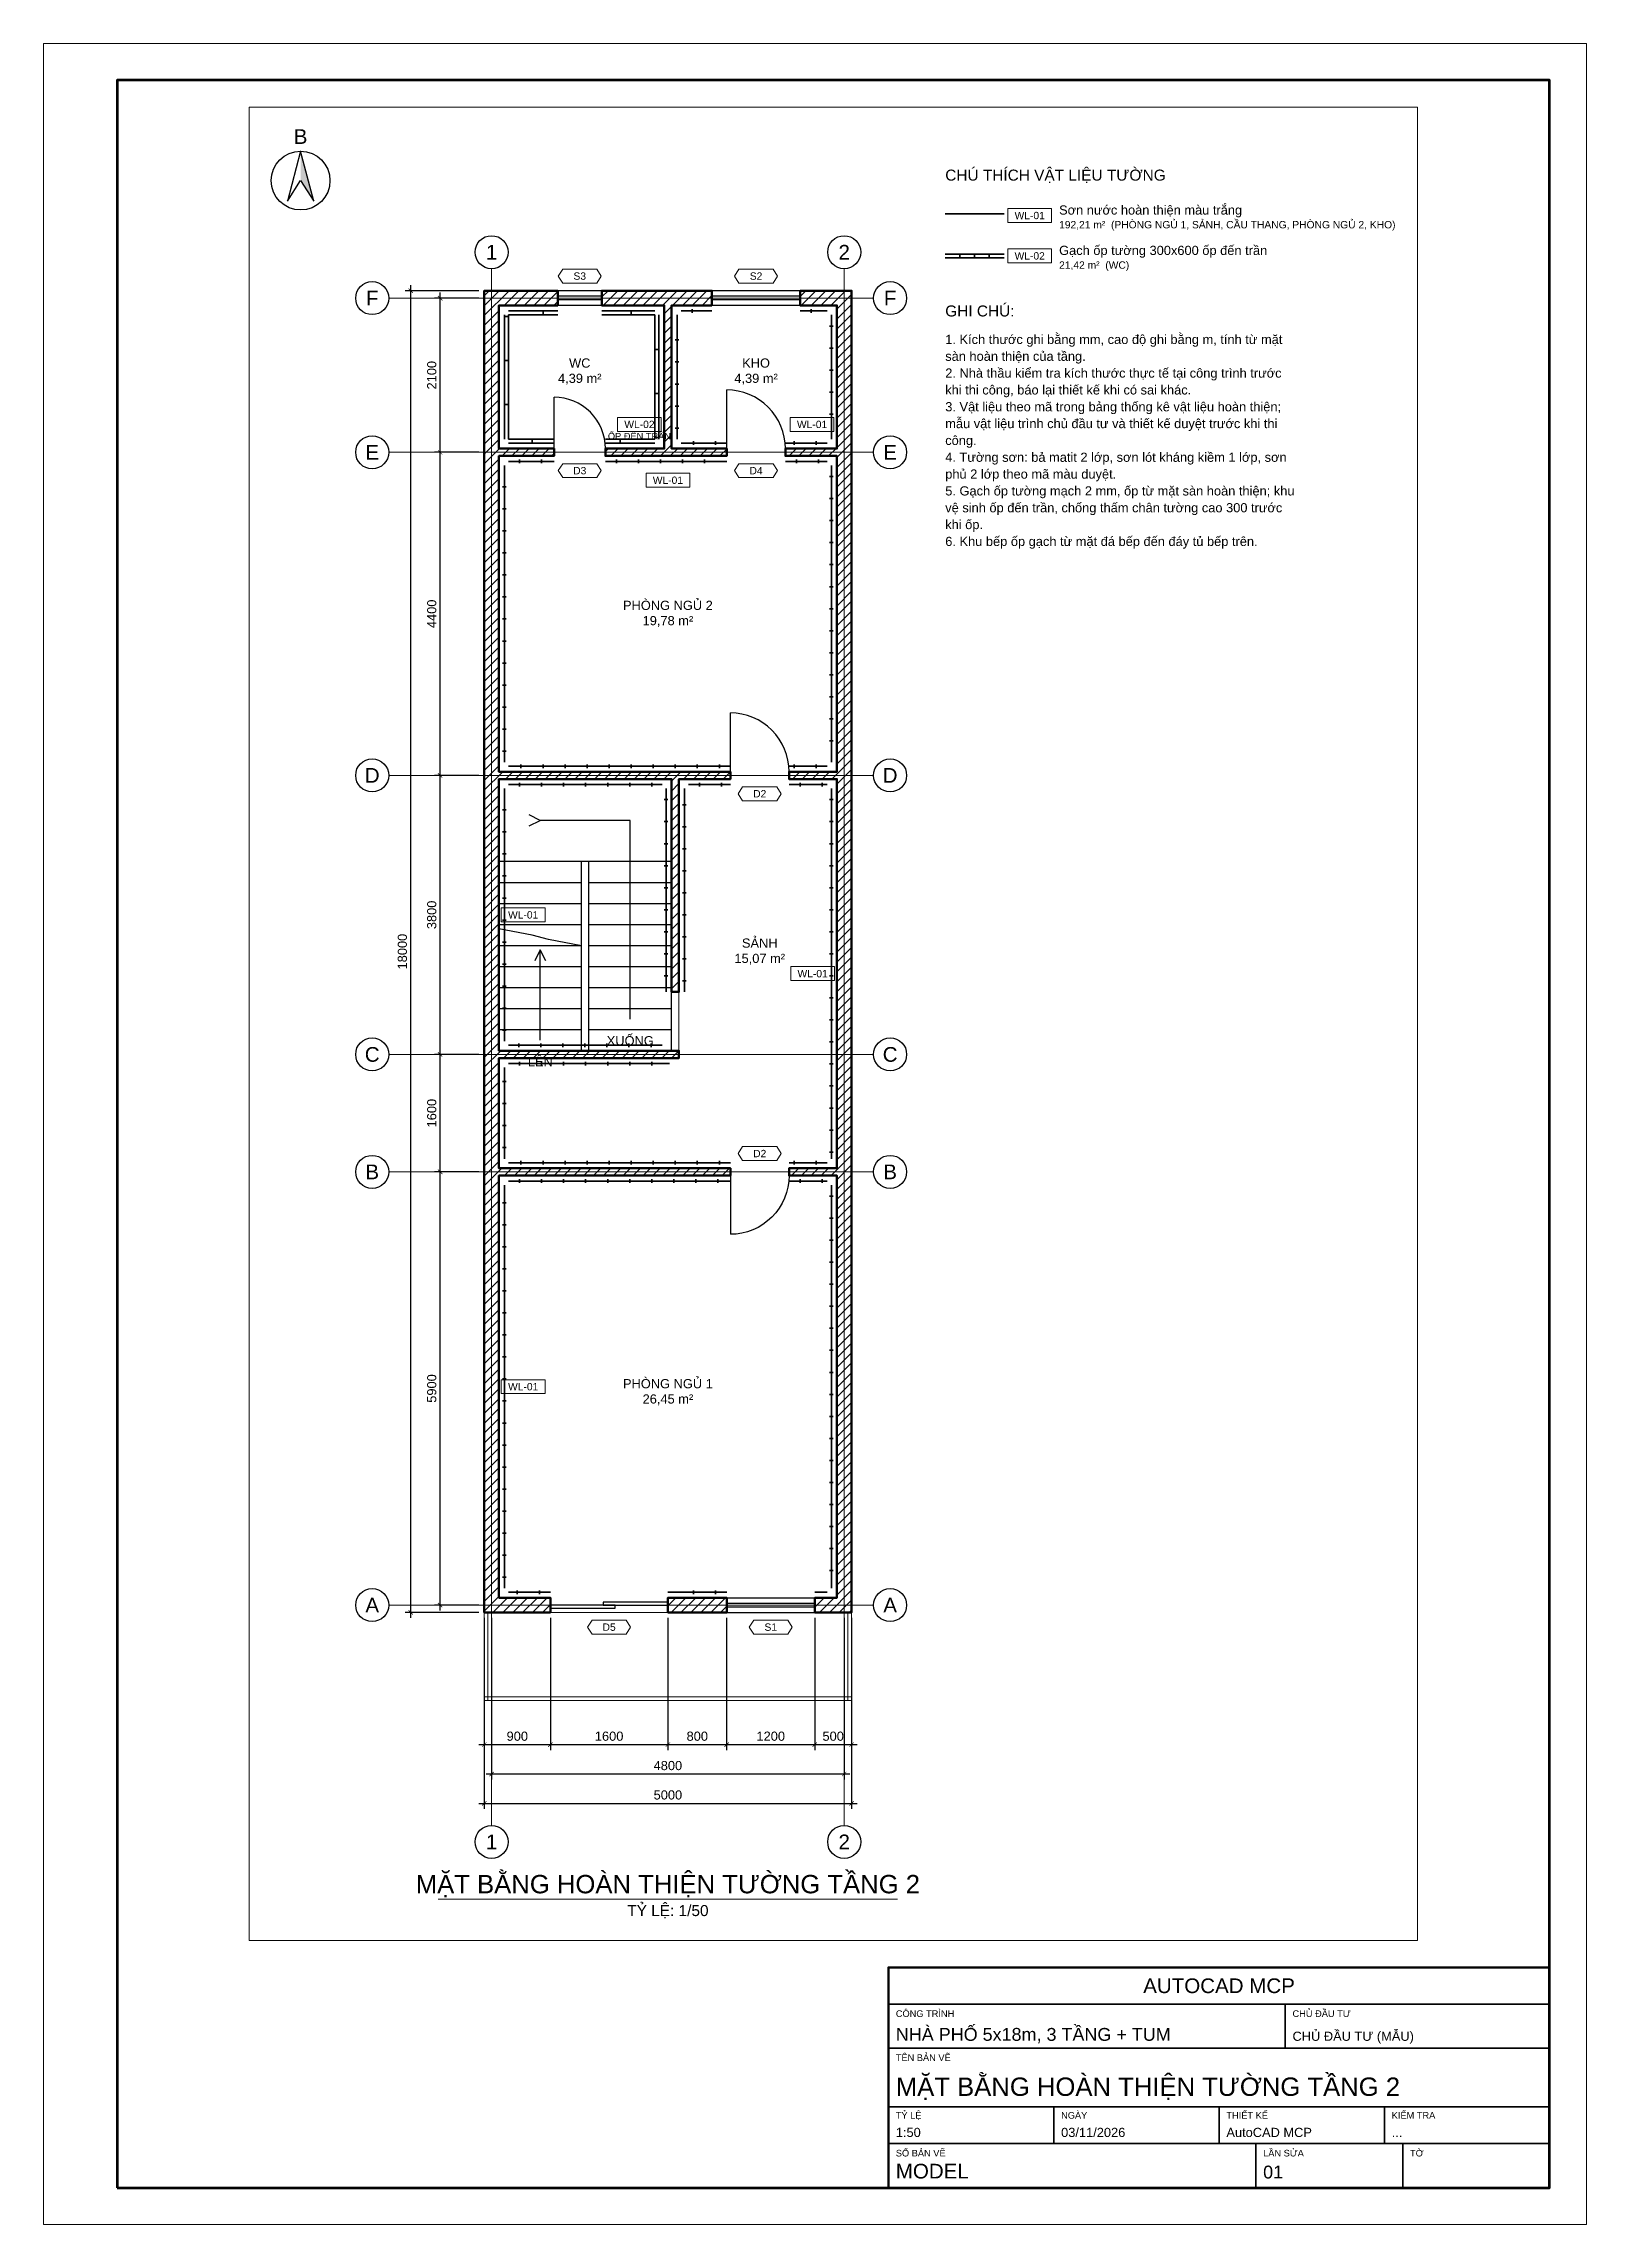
# Paper-space layout 'NT-03' of a CAD drawing. Header units: millimetres. Extents: x 0 to 420, y 0 to 594.
# The model-space entities are those that its viewports show. They can reach past a viewport. Long polylines and large blocks are cut down to what shows.
import ezdxf
from ezdxf.enums import TextEntityAlignment as Align

# ---------------------------------------------------------------- set-up
doc = ezdxf.new("R2010")
doc.units = ezdxf.units.MM
doc.header["$LTSCALE"] = 40
doc.linetypes.add('CENTER', pattern=[50.8, 31.75, -6.35, 6.35, -6.35])
doc.linetypes.add('HIDDEN', pattern=[9.525, 6.35, -3.175])
for name, color, linetype, lineweight in [('A-ANNO-DIMS', 1, 'Continuous', 18), ('A-ANNO-NOTE', 7, 'Continuous', 18), ('A-ANNO-ROOM', 7, 'Continuous', 25), ('A-ANNO-SYMB', 7, 'Continuous', 25), ('A-ANNO-TEXT', 7, 'Continuous', 18), ('A-ANNO-TTLB', 7, 'Continuous', 35), ('A-DOOR', 3, 'Continuous', 25), ('A-FLOR-LEVL', 8, 'Continuous', 18), ('A-FLOR-STRS', 6, 'Continuous', 25), ('A-GLAZ', 4, 'Continuous', 25), ('A-OPEN', 8, 'HIDDEN', 18), ('A-WALL', 7, 'Continuous', 50), ('A-WALL-FNSH', 30, 'Continuous', 35), ('A-WALL-PATT', 8, 'Continuous', 9), ('S-GRID', 1, 'CENTER', 18), ('S-GRID-IDEN', 7, 'Continuous', 25)]:
    doc.layers.add(name, color=color, linetype=linetype, lineweight=lineweight)
doc.layers.add('A-ANNO-VPRT', color=8, linetype='Continuous', lineweight=9, plot=False)
doc.styles.add('MCP-ARIAL', font='arial.ttf')
doc.dimstyles.new('MCP-1-50', dxfattribs={"dimscale": 50, "dimtxt": 2.5, "dimasz": 1.2, "dimexe": 1.5, "dimexo": 1.5, "dimgap": 1, "dimtad": 1, "dimdec": 0, "dimdsep": 46, "dimtxsty": 'MCP-ARIAL', "dimblk": 'ARCHTICK', "dimblk1": 'ARCHTICK', "dimblk2": 'ARCHTICK', "dimcen": 0.09, "dimdle": 1.5, "dimclrd": 256, "dimclre": 256, "dimclrt": 256, "dimadec": 0, "dimazin": 0, "dimtfac": 1, "dimtdec": 4, "dimtix": 1, "dimtmove": 2, "dimatfit": 3, "dimfxl": 1, "dimtolj": 1, "dimtzin": 0, "dimarcsym": 0})

psp = doc.layouts.new('NT-03')

msp = doc.modelspace()

# ---------------------------------------------------------------- texts
at = {"layer": 'A-ANNO-NOTE', "style": 'MCP-ARIAL'}
for s, height, p in [('Sơn nước hoàn thiện màu trắng', 125, (179723.28, 19100)), ('192,21 m²  (PHÒNG NGỦ 1, SẢNH, CẦU THANG, PHÒNG NGỦ 2, KHO)', 100, (179723.28, 18900)), ('Gạch ốp tường 300x600 ốp đến trần', 125, (179723.28, 18550)), ('21,42 m²  (WC)', 100, (179723.28, 18350))]:
    msp.add_text(s, height=height, dxfattribs=at).set_placement(p, align=Align.MIDDLE_LEFT)
msp.add_text('ỐP ĐẾN TRẦN', height=90, dxfattribs=at).set_placement((174010.78, 16020), align=Align.MIDDLE_CENTER)
at = {"layer": 'A-ANNO-ROOM', "char_height": 125, "attachment_point": 5, "style": 'MCP-ARIAL'}
for s, insert in [('WC\\P4,39 m²', (173198.284, 16900)), ('KHO\\P4,39 m²', (175598.284, 16900)), ('PHÒNG NGỦ 2\\P19,78 m²', (174398.284, 13600)), ('SẢNH\\P15,07 m²', (175648.284, 9000)), ('PHÒNG NGỦ 1\\P26,45 m²', (174398.284, 3000))]:
    msp.add_mtext(s, dxfattribs=dict(at, insert=insert))
at = {"layer": 'A-ANNO-TEXT', "style": 'MCP-ARIAL'}
for s, p in [('CHÚ THÍCH VẬT LIỆU TƯỜNG', (178173.28, 19500)), ('GHI CHÚ:', (178173.28, 17650))]:
    msp.add_text(s, height=150, dxfattribs=at).set_placement(p)
for s, p in [('XUỐNG', (173885.784, 7786.111111)), ('LÊN', (172660.784, 7500))]:
    msp.add_text(s, height=125, dxfattribs=at).set_placement(p, align=Align.MIDDLE_CENTER)
for s, height, p in [('MẶT BẰNG HOÀN THIỆN TƯỜNG TẦNG 2', 250, (174398.28, -3825)), ('TỶ LỆ: 1/50', 150, (174398.28, -4135))]:
    msp.add_text(s, height=height, dxfattribs=at).set_placement(p, align=Align.CENTER)
at = {"layer": 'A-ANNO-TEXT', "insert": (178173.28, 17400), "char_height": 125, "width": 4750, "attachment_point": 1, "line_spacing_factor": 1.1, "style": 'MCP-ARIAL'}
msp.add_mtext('1. Kích thước ghi bằng mm, cao độ ghi bằng m, tính từ mặt sàn hoàn thiện của tầng.\\P2. Nhà thầu kiểm tra kích thước thực tế tại công trình trước khi thi công, báo lại thiết kế khi có sai khác.\\P3. Vật liệu theo mã trong bảng thống kê vật liệu hoàn thiện; mẫu vật liệu trình chủ đầu tư và thiết kế duyệt trước khi thi công.\\P4. Tường sơn: bả matit 2 lớp, sơn lót kháng kiềm 1 lớp, sơn phủ 2 lớp theo mã màu duyệt.\\P5. Gạch ốp tường mạch 2 mm, ốp từ mặt sàn hoàn thiện; khu vệ sinh ốp đến trần, chống thấm chân tường cao 300 trước khi ốp.\\P6. Khu bếp ốp gạch từ mặt đá bếp đến đáy tủ bếp trên.', dxfattribs=at)

# ---------------------------------------------------------------- blocks, each defined once
blk = doc.blocks.new('MCP_KHUNG_TEN_A2_DUNG')
for p, q in [((230, 60), (410, 60)), ((338, 48), (338, 60)), ((230, 48), (410, 48)), ((230, 32), (410, 32)), ((275, 22), (275, 32)), ((320, 22), (320, 32)), ((365, 22), (365, 32)), ((230, 22), (410, 22)), ((330, 10), (330, 22)), ((370, 10), (370, 22))]:
    blk.add_line(p, q)
at = {"lineweight": 9}
blk.add_lwpolyline([(0, 0), (420, 0), (420, 594), (0, 594)], close=True, dxfattribs=at)
at = {"lineweight": 70}
blk.add_lwpolyline([(20, 10), (410, 10), (410, 584), (20, 584)], close=True, dxfattribs=at)
at = {"lineweight": 50}
blk.add_lwpolyline([(230, 10), (410, 10), (410, 70), (230, 70)], close=True, dxfattribs=at)
at = {"style": 'MCP-ARIAL'}
for s, p in [('CÔNG TRÌNH', (232, 56.5)), ('CHỦ ĐẦU TƯ', (340, 56.5)), ('TÊN BẢN VẼ', (232, 44.5)), ('TỶ LỆ', (232, 28.8)), ('NGÀY', (277, 28.8)), ('THIẾT KẾ', (322, 28.8)), ('KIỂM TRA', (367, 28.8)), ('SỐ BẢN VẼ', (232, 18.5)), ('LẦN SỬA', (332, 18.5)), ('TỜ', (372, 18.5))]:
    blk.add_text(s, height=1.8, dxfattribs=at).set_placement(p)
blk.add_attdef('CONG_TY', text='', height=4, dxfattribs=at).set_placement((320, 63), align=Align.CENTER)
for tag, p, height in [('CONG_TRINH', (232, 50), 3.5), ('CHU_DAU_TU', (340, 50), 2.5), ('TEN_BAN_VE', (232, 35), 5), ('TY_LE', (232, 23.8), 2.5), ('NGAY', (277, 23.8), 2.5), ('THIET_KE', (322, 23.8), 2.5), ('KIEM_TRA', (367, 23.8), 2.5), ('SO_BAN_VE', (232, 12.5), 4), ('LAN_SUA', (332, 12.5), 3.5), ('TO', (372, 12.5), 3.5)]:
    blk.add_attdef(tag, p, '', height=height, dxfattribs=at)
blk = doc.blocks.new('MCP_CUA_LUA_1600_200')
for points in [[(0, 60), (880, 60), (880, 100), (0, 100)], [(720, 100), (1600, 100), (1600, 140), (720, 140)]]:
    blk.add_lwpolyline(points, close=True)
at = {"style": 'MCP-ARIAL', "flags": 1}
for tag, p in [('MA', (800, -100)), ('LOAI', (800, -220)), ('RONG', (800, -340))]:
    blk.add_attdef(tag, p, '', height=80, dxfattribs=at)
blk = doc.blocks.new('MCP_THE_LG_3')
blk.add_lwpolyline([(-5.85, 0), (-4.65, 1.9), (4.65, 1.9), (5.85, 0), (4.65, -1.9), (-4.65, -1.9)], close=True)
at = {"style": 'MCP-ARIAL'}
blk.add_attdef('MA', text='', height=2, dxfattribs=at).set_placement((0, 0), align=Align.MIDDLE_CENTER)
blk = doc.blocks.new('MCP_CUA_SO_1200_200')
for p, q in [((0, 200), (1200, 200)), ((0, 125), (1200, 125)), ((0, 75), (1200, 75)), ((0, 0), (1200, 0))]:
    blk.add_line(p, q)
at = {"style": 'MCP-ARIAL', "flags": 1}
for tag, p in [('MA', (600, -100)), ('LOAI', (600, -220)), ('RONG', (600, -340))]:
    blk.add_attdef(tag, p, '', height=80, dxfattribs=at)
blk = doc.blocks.new('MCP_CUA_DI_800')
blk.add_line((0, 0), (0, 800))
blk.add_arc((0, 0), 800, 359.9964, 90.0036)
at = {"style": 'MCP-ARIAL', "flags": 1}
for tag, p in [('MA', (400, -100)), ('LOAI', (400, -220)), ('RONG', (400, -340))]:
    blk.add_attdef(tag, p, '', height=80, dxfattribs=at)
blk = doc.blocks.new('MCP_CUA_DI_700')
blk.add_line((0, 0), (0, 700))
blk.add_arc((0, 0), 700, 359.9929, 90.0071)
at = {"style": 'MCP-ARIAL', "flags": 1}
for tag, p in [('MA', (350, -100)), ('LOAI', (350, -220)), ('RONG', (350, -340))]:
    blk.add_attdef(tag, p, '', height=80, dxfattribs=at)
blk = doc.blocks.new('MCP_CUA_SO_600_200')
for p, q in [((0, 200), (600, 200)), ((0, 125), (600, 125)), ((0, 75), (600, 75)), ((0, 0), (600, 0))]:
    blk.add_line(p, q)
at = {"style": 'MCP-ARIAL', "flags": 1}
for tag, p in [('MA', (300, -100)), ('LOAI', (300, -220)), ('RONG', (300, -340))]:
    blk.add_attdef(tag, p, '', height=80, dxfattribs=at)
blk = doc.blocks.new('_ArchTick')
at = {"color": 0, "linetype": 'ByBlock', "const_width": 0.15}
blk.add_lwpolyline([(-0.5, -0.5), (0.5, 0.5)], dxfattribs=at)
blk = doc.blocks.new('*D154')
at = {"layer": 'A-ANNO-DIMS', "lineweight": -2, "transparency": 16777216}
for p, q in [((171898, -75), (171898, -1875)), ((172798, -75), (172798, -1875)), ((171823, -1800), (172873, -1800))]:
    blk.add_line(p, q, dxfattribs=at)
at = {"layer": 'Defpoints', "color": 0, "transparency": 16777216}
for p in [(171898, 0), (172798, 0), (172798, -1800)]:
    blk.add_point(p, dxfattribs=at)
at = {"layer": 'A-ANNO-DIMS', "lineweight": -2, "transparency": 16777216, "xscale": 60, "yscale": 60, "zscale": 60, "rotation": 180}
blk.add_blockref('_ArchTick', (171898, -1800), dxfattribs=at)
at = {"layer": 'A-ANNO-DIMS', "lineweight": -2, "transparency": 16777216, "xscale": 60, "yscale": 60, "zscale": 60}
blk.add_blockref('_ArchTick', (172798, -1800), dxfattribs=at)
at = {"layer": 'A-ANNO-DIMS', "transparency": 16777216, "insert": (172348, -1686), "char_height": 125, "attachment_point": 5, "style": 'MCP-ARIAL'}
blk.add_mtext('\\A1;900', dxfattribs=at)
blk = doc.blocks.new('*D155')
at = {"layer": 'A-ANNO-DIMS', "lineweight": -2, "transparency": 16777216}
for p, q in [((172798, -75), (172798, -1875)), ((174398, -75), (174398, -1875)), ((172723, -1800), (174473, -1800))]:
    blk.add_line(p, q, dxfattribs=at)
at = {"layer": 'Defpoints', "color": 0, "transparency": 16777216}
for p in [(172798, 0), (174398, 0), (174398, -1800)]:
    blk.add_point(p, dxfattribs=at)
at = {"layer": 'A-ANNO-DIMS', "lineweight": -2, "transparency": 16777216, "xscale": 60, "yscale": 60, "zscale": 60, "rotation": 180}
blk.add_blockref('_ArchTick', (172798, -1800), dxfattribs=at)
at = {"layer": 'A-ANNO-DIMS', "lineweight": -2, "transparency": 16777216, "xscale": 60, "yscale": 60, "zscale": 60}
blk.add_blockref('_ArchTick', (174398, -1800), dxfattribs=at)
at = {"layer": 'A-ANNO-DIMS', "transparency": 16777216, "insert": (173598, -1686), "char_height": 125, "attachment_point": 5, "style": 'MCP-ARIAL'}
blk.add_mtext('\\A1;1600', dxfattribs=at)
blk = doc.blocks.new('*D156')
at = {"layer": 'A-ANNO-DIMS', "lineweight": -2, "transparency": 16777216}
for p, q in [((174398, -75), (174398, -1875)), ((175198, -75), (175198, -1875)), ((174323, -1800), (175273, -1800))]:
    blk.add_line(p, q, dxfattribs=at)
at = {"layer": 'Defpoints', "color": 0, "transparency": 16777216}
for p in [(174398, 0), (175198, 0), (175198, -1800)]:
    blk.add_point(p, dxfattribs=at)
at = {"layer": 'A-ANNO-DIMS', "lineweight": -2, "transparency": 16777216, "xscale": 60, "yscale": 60, "zscale": 60, "rotation": 180}
blk.add_blockref('_ArchTick', (174398, -1800), dxfattribs=at)
at = {"layer": 'A-ANNO-DIMS', "lineweight": -2, "transparency": 16777216, "xscale": 60, "yscale": 60, "zscale": 60}
blk.add_blockref('_ArchTick', (175198, -1800), dxfattribs=at)
at = {"layer": 'A-ANNO-DIMS', "transparency": 16777216, "insert": (174798, -1686), "char_height": 125, "attachment_point": 5, "style": 'MCP-ARIAL'}
blk.add_mtext('\\A1;800', dxfattribs=at)
blk = doc.blocks.new('*D157')
at = {"layer": 'A-ANNO-DIMS', "lineweight": -2, "transparency": 16777216}
for p, q in [((175198, -75), (175198, -1875)), ((176398, -75), (176398, -1875)), ((175123, -1800), (176473, -1800))]:
    blk.add_line(p, q, dxfattribs=at)
at = {"layer": 'Defpoints', "color": 0, "transparency": 16777216}
for p in [(175198, 0), (176398, 0), (176398, -1800)]:
    blk.add_point(p, dxfattribs=at)
at = {"layer": 'A-ANNO-DIMS', "lineweight": -2, "transparency": 16777216, "xscale": 60, "yscale": 60, "zscale": 60, "rotation": 180}
blk.add_blockref('_ArchTick', (175198, -1800), dxfattribs=at)
at = {"layer": 'A-ANNO-DIMS', "lineweight": -2, "transparency": 16777216, "xscale": 60, "yscale": 60, "zscale": 60}
blk.add_blockref('_ArchTick', (176398, -1800), dxfattribs=at)
at = {"layer": 'A-ANNO-DIMS', "transparency": 16777216, "insert": (175798, -1686), "char_height": 125, "attachment_point": 5, "style": 'MCP-ARIAL'}
blk.add_mtext('\\A1;1200', dxfattribs=at)
blk = doc.blocks.new('*D158')
at = {"layer": 'A-ANNO-DIMS', "lineweight": -2, "transparency": 16777216}
for p, q in [((176398, -75), (176398, -1875)), ((176898, -75), (176898, -1875)), ((176323, -1800), (176973, -1800))]:
    blk.add_line(p, q, dxfattribs=at)
at = {"layer": 'Defpoints', "color": 0, "transparency": 16777216}
for p in [(176398, 0), (176898, 0), (176898, -1800)]:
    blk.add_point(p, dxfattribs=at)
at = {"layer": 'A-ANNO-DIMS', "lineweight": -2, "transparency": 16777216, "xscale": 60, "yscale": 60, "zscale": 60, "rotation": 180}
blk.add_blockref('_ArchTick', (176398, -1800), dxfattribs=at)
at = {"layer": 'A-ANNO-DIMS', "lineweight": -2, "transparency": 16777216, "xscale": 60, "yscale": 60, "zscale": 60}
blk.add_blockref('_ArchTick', (176898, -1800), dxfattribs=at)
at = {"layer": 'A-ANNO-DIMS', "transparency": 16777216, "insert": (176648, -1686), "char_height": 125, "attachment_point": 5, "style": 'MCP-ARIAL'}
blk.add_mtext('\\A1;500', dxfattribs=at)
blk = doc.blocks.new('*D159')
at = {"layer": 'A-ANNO-DIMS', "lineweight": -2, "transparency": 16777216}
for p, q in [((171998, -75), (171998, -2275)), ((176798, -75), (176798, -2275)), ((171923, -2200), (176873, -2200))]:
    blk.add_line(p, q, dxfattribs=at)
at = {"layer": 'Defpoints', "color": 0, "transparency": 16777216}
for p in [(171998, 0), (176798, 0), (176798, -2200)]:
    blk.add_point(p, dxfattribs=at)
at = {"layer": 'A-ANNO-DIMS', "lineweight": -2, "transparency": 16777216, "xscale": 60, "yscale": 60, "zscale": 60, "rotation": 180}
blk.add_blockref('_ArchTick', (171998, -2200), dxfattribs=at)
at = {"layer": 'A-ANNO-DIMS', "lineweight": -2, "transparency": 16777216, "xscale": 60, "yscale": 60, "zscale": 60}
blk.add_blockref('_ArchTick', (176798, -2200), dxfattribs=at)
at = {"layer": 'A-ANNO-DIMS', "transparency": 16777216, "insert": (174398, -2086), "char_height": 125, "attachment_point": 5, "style": 'MCP-ARIAL'}
blk.add_mtext('\\A1;4800', dxfattribs=at)
blk = doc.blocks.new('*D160')
at = {"layer": 'A-ANNO-DIMS', "lineweight": -2, "transparency": 16777216}
for p, q in [((171898, -75), (171898, -2675)), ((176898, -75), (176898, -2675)), ((171823, -2600), (176973, -2600))]:
    blk.add_line(p, q, dxfattribs=at)
at = {"layer": 'Defpoints', "color": 0, "transparency": 16777216}
for p in [(171898, 0), (176898, 0), (176898, -2600)]:
    blk.add_point(p, dxfattribs=at)
at = {"layer": 'A-ANNO-DIMS', "lineweight": -2, "transparency": 16777216, "xscale": 60, "yscale": 60, "zscale": 60, "rotation": 180}
blk.add_blockref('_ArchTick', (171898, -2600), dxfattribs=at)
at = {"layer": 'A-ANNO-DIMS', "lineweight": -2, "transparency": 16777216, "xscale": 60, "yscale": 60, "zscale": 60}
blk.add_blockref('_ArchTick', (176898, -2600), dxfattribs=at)
at = {"layer": 'A-ANNO-DIMS', "transparency": 16777216, "insert": (174398, -2486), "char_height": 125, "attachment_point": 5, "style": 'MCP-ARIAL'}
blk.add_mtext('\\A1;5000', dxfattribs=at)
blk = doc.blocks.new('*D161')
at = {"layer": 'A-ANNO-DIMS', "lineweight": -2, "transparency": 16777216}
for p, q in [((171823, 6000), (171223, 6000)), ((171298, 25), (171298, 6075)), ((171823, 100), (171223, 100))]:
    blk.add_line(p, q, dxfattribs=at)
at = {"layer": 'Defpoints', "color": 0, "transparency": 16777216}
for p in [(171298, 6000), (171898, 6000), (171898, 100)]:
    blk.add_point(p, dxfattribs=at)
at = {"layer": 'A-ANNO-DIMS', "lineweight": -2, "transparency": 16777216, "xscale": 60, "yscale": 60, "zscale": 60}
for p, rotation in [((171298, 6000), 90), ((171298, 100), 270)]:
    blk.add_blockref('_ArchTick', p, dxfattribs=dict(at, rotation=rotation))
at = {"layer": 'A-ANNO-DIMS', "transparency": 16777216, "insert": (171184, 3050), "char_height": 125, "attachment_point": 5, "rotation": 90, "style": 'MCP-ARIAL'}
blk.add_mtext('\\A1;5900', dxfattribs=at)
blk = doc.blocks.new('*D162')
at = {"layer": 'A-ANNO-DIMS', "lineweight": -2, "transparency": 16777216}
for p, q in [((171823, 7600), (171223, 7600)), ((171298, 5925), (171298, 7675)), ((171823, 6000), (171223, 6000))]:
    blk.add_line(p, q, dxfattribs=at)
at = {"layer": 'Defpoints', "color": 0, "transparency": 16777216}
for p in [(171298, 7600), (171898, 7600), (171898, 6000)]:
    blk.add_point(p, dxfattribs=at)
at = {"layer": 'A-ANNO-DIMS', "lineweight": -2, "transparency": 16777216, "xscale": 60, "yscale": 60, "zscale": 60}
for p, rotation in [((171298, 7600), 90), ((171298, 6000), 270)]:
    blk.add_blockref('_ArchTick', p, dxfattribs=dict(at, rotation=rotation))
at = {"layer": 'A-ANNO-DIMS', "transparency": 16777216, "insert": (171184, 6800), "char_height": 125, "attachment_point": 5, "rotation": 90, "style": 'MCP-ARIAL'}
blk.add_mtext('\\A1;1600', dxfattribs=at)
blk = doc.blocks.new('*D163')
at = {"layer": 'A-ANNO-DIMS', "lineweight": -2, "transparency": 16777216}
for p, q in [((171823, 11400), (171223, 11400)), ((171298, 7525), (171298, 11475)), ((171823, 7600), (171223, 7600))]:
    blk.add_line(p, q, dxfattribs=at)
at = {"layer": 'Defpoints', "color": 0, "transparency": 16777216}
for p in [(171298, 11400), (171898, 11400), (171898, 7600)]:
    blk.add_point(p, dxfattribs=at)
at = {"layer": 'A-ANNO-DIMS', "lineweight": -2, "transparency": 16777216, "xscale": 60, "yscale": 60, "zscale": 60}
for p, rotation in [((171298, 11400), 90), ((171298, 7600), 270)]:
    blk.add_blockref('_ArchTick', p, dxfattribs=dict(at, rotation=rotation))
at = {"layer": 'A-ANNO-DIMS', "transparency": 16777216, "insert": (171184, 9500), "char_height": 125, "attachment_point": 5, "rotation": 90, "style": 'MCP-ARIAL'}
blk.add_mtext('\\A1;3800', dxfattribs=at)
blk = doc.blocks.new('*D164')
at = {"layer": 'A-ANNO-DIMS', "lineweight": -2, "transparency": 16777216}
for p, q in [((171823, 15800), (171223, 15800)), ((171298, 11325), (171298, 15875)), ((171823, 11400), (171223, 11400))]:
    blk.add_line(p, q, dxfattribs=at)
at = {"layer": 'Defpoints', "color": 0, "transparency": 16777216}
for p in [(171298, 15800), (171898, 15800), (171898, 11400)]:
    blk.add_point(p, dxfattribs=at)
at = {"layer": 'A-ANNO-DIMS', "lineweight": -2, "transparency": 16777216, "xscale": 60, "yscale": 60, "zscale": 60}
for p, rotation in [((171298, 15800), 90), ((171298, 11400), 270)]:
    blk.add_blockref('_ArchTick', p, dxfattribs=dict(at, rotation=rotation))
at = {"layer": 'A-ANNO-DIMS', "transparency": 16777216, "insert": (171184, 13600), "char_height": 125, "attachment_point": 5, "rotation": 90, "style": 'MCP-ARIAL'}
blk.add_mtext('\\A1;4400', dxfattribs=at)
blk = doc.blocks.new('*D165')
at = {"layer": 'A-ANNO-DIMS', "lineweight": -2, "transparency": 16777216}
for p, q in [((171823, 17900), (171223, 17900)), ((171298, 15725), (171298, 17975)), ((171823, 15800), (171223, 15800))]:
    blk.add_line(p, q, dxfattribs=at)
at = {"layer": 'Defpoints', "color": 0, "transparency": 16777216}
for p in [(171298, 17900), (171898, 17900), (171898, 15800)]:
    blk.add_point(p, dxfattribs=at)
at = {"layer": 'A-ANNO-DIMS', "lineweight": -2, "transparency": 16777216, "xscale": 60, "yscale": 60, "zscale": 60}
for p, rotation in [((171298, 17900), 90), ((171298, 15800), 270)]:
    blk.add_blockref('_ArchTick', p, dxfattribs=dict(at, rotation=rotation))
at = {"layer": 'A-ANNO-DIMS', "transparency": 16777216, "insert": (171184, 16850), "char_height": 125, "attachment_point": 5, "rotation": 90, "style": 'MCP-ARIAL'}
blk.add_mtext('\\A1;2100', dxfattribs=at)
blk = doc.blocks.new('*D166')
at = {"layer": 'A-ANNO-DIMS', "lineweight": -2, "transparency": 16777216}
for p, q in [((171823, 18000), (170823, 18000)), ((170898, -75), (170898, 18075)), ((171823, 0), (170823, 0))]:
    blk.add_line(p, q, dxfattribs=at)
at = {"layer": 'Defpoints', "color": 0, "transparency": 16777216}
for p in [(170898, 18000), (171898, 18000), (171898, 0)]:
    blk.add_point(p, dxfattribs=at)
at = {"layer": 'A-ANNO-DIMS', "lineweight": -2, "transparency": 16777216, "xscale": 60, "yscale": 60, "zscale": 60}
for p, rotation in [((170898, 18000), 90), ((170898, 0), 270)]:
    blk.add_blockref('_ArchTick', p, dxfattribs=dict(at, rotation=rotation))
at = {"layer": 'A-ANNO-DIMS', "transparency": 16777216, "insert": (170784, 9000), "char_height": 125, "attachment_point": 5, "rotation": 90, "style": 'MCP-ARIAL'}
blk.add_mtext('\\A1;18000', dxfattribs=at)
blk = doc.blocks.new('MCP_TRUC')
blk.add_circle((0, 0), 4.5)
at = {"style": 'MCP-ARIAL'}
blk.add_attdef('SO', text='', height=4, dxfattribs=at).set_placement((0, 0), align=Align.MIDDLE_CENTER)
blk = doc.blocks.new('MCP_HUONG_BAC')
blk.add_hatch(color=256).paths.add_polyline_path([(0, 8), (0, 0), (3.6, -5.6)], flags=16)
blk.add_lwpolyline([(0, 8), (-3.6, -5.6), (0, 0), (3.6, -5.6)], close=True)
blk.add_circle((0, 0), 8)
at = {"style": 'MCP-ARIAL'}
blk.add_attdef('KY_HIEU', text='', height=4, dxfattribs=at).set_placement((0, 12), align=Align.MIDDLE_CENTER)
blk = doc.blocks.new('MCP_THE_5')
blk.add_lwpolyline([(-5.95, -1.9), (5.95, -1.9), (5.95, 1.9), (-5.95, 1.9)], close=True)
at = {"style": 'MCP-ARIAL'}
blk.add_attdef('MA', text='', height=2, dxfattribs=at).set_placement((0, 0), align=Align.MIDDLE_CENTER)

# ---------------------------------------------------------------- dimensions: what is measured, and where the dimension line sits
at = {"layer": 'A-ANNO-DIMS'}
for base, p1, p2, picture, middle in [((170898.284, 18000), (171898.284, 0), (171898.284, 18000), '*D166', (170784.462377, 9000)), ((171298.284, 17900), (171898.284, 15800), (171898.284, 17900), '*D165', (171184.462377, 16850)), ((171298.284, 15800), (171898.284, 11400), (171898.284, 15800), '*D164', (171184.462377, 13600)), ((171298.284, 11400), (171898.284, 7600), (171898.284, 11400), '*D163', (171184.419744, 9500)), ((171298.284, 7600), (171898.284, 6000), (171898.284, 7600), '*D162', (171184.462377, 6800)), ((171298.284, 6000), (171898.284, 100), (171898.284, 6000), '*D161', (171184.462377, 3050))]:
    dim = msp.add_linear_dim(base=base, p1=p1, p2=p2, angle=90, dimstyle='MCP-1-50', dxfattribs=at)
    dim.commit()
    dim.dimension.update_dxf_attribs({"geometry": picture, "text_midpoint": middle})
for base, p1, p2, picture, middle in [((172798.284, -1800), (171898.284, 0), (172798.284, 0), '*D154', (172348.284, -1686.178377)), ((176898.284, -2600), (171898.284, 0), (176898.284, 0), '*D160', (174398.284, -2486.178377)), ((176798.284, -2200), (171998.284, 0), (176798.284, 0), '*D159', (174398.284, -2086.178377)), ((174398.284, -1800), (172798.284, 0), (174398.284, 0), '*D155', (173598.284, -1686.178377)), ((175198.284, -1800), (174398.284, 0), (175198.284, 0), '*D156', (174798.284, -1686.178377)), ((176398.284, -1800), (175198.284, 0), (176398.284, 0), '*D157', (175798.284, -1686.178377)), ((176898.284, -1800), (176398.284, 0), (176898.284, 0), '*D158', (176648.284, -1686.178377))]:
    dim = msp.add_linear_dim(base=base, p1=p1, p2=p2, dimstyle='MCP-1-50', dxfattribs=at)
    dim.commit()
    dim.dimension.update_dxf_attribs({"geometry": picture, "text_midpoint": middle})

# ---------------------------------------------------------------- hatches: boundary and pattern name
at = {"layer": 'A-WALL-PATT'}
h = msp.add_hatch(dxfattribs=at)
h.set_pattern_fill('ANSI31', color=256, scale=30, style=0)
h.paths.add_polyline_path([(176198.284, 18000), (176198.284, 17800), (176698.284, 17800), (176698.284, 15850), (175998.284, 15850), (175998.284, 15750), (176698.284, 15750), (176698.284, 11450), (176048.284, 11450), (176048.284, 11350), (176698.284, 11350), (176698.284, 6050), (176048.284, 6050), (176048.284, 5950), (176698.284, 5950), (176698.284, 200), (176398.284, 200), (176398.284, 0), (176898.284, 0), (176898.284, 18000)], flags=16)
h.paths.add_polyline_path([(174998.284, 17800), (174998.284, 18000), (173498.284, 18000), (173498.284, 17800), (174348.284, 17800), (174348.284, 15850), (173548.284, 15850), (173548.284, 15750), (175198.284, 15750), (175198.284, 15850), (174448.284, 15850), (174448.284, 17800)], flags=16)
h.paths.add_polyline_path([(172898.284, 17800), (172898.284, 18000), (171898.284, 18000), (171898.284, 0), (172798.284, 0), (172798.284, 200), (172098.284, 200), (172098.284, 5950), (175248.284, 5950), (175248.284, 6050), (172098.284, 6050), (172098.284, 7550), (174548.284, 7550), (174548.284, 7650), (172098.284, 7650), (172098.284, 11350), (174448.284, 11350), (174448.284, 8450), (174548.284, 8450), (174548.284, 11350), (175248.284, 11350), (175248.284, 11450), (172098.284, 11450), (172098.284, 15750), (172848.284, 15750), (172848.284, 15850), (172098.284, 15850), (172098.284, 17800)], flags=16)
h.paths.add_polyline_path([(175198.284, 0), (175198.284, 200), (174398.284, 200), (174398.284, 0)], flags=16)

# ---------------------------------------------------------------- linework, layer by layer
at = {"layer": 'A-ANNO-TEXT'}
msp.add_line((171270.78, -3905), (177525.78, -3905), dxfattribs=at)
at = {"layer": 'A-FLOR-LEVL'}
for p, q in [((171948.284, 0), (171948.284, -1200)), ((176848.284, -1200), (176848.284, 0)), ((171898.284, -1150), (176898.284, -1150))]:
    msp.add_line(p, q, dxfattribs=at)
msp.add_lwpolyline([(171898.284, -1200), (176898.284, -1200), (176898.284, 0), (171898.284, 0)], close=True, dxfattribs=at)
at = {"layer": 'A-FLOR-STRS'}
for p, q in [((174448.284, 10225), (172098.284, 10225)), ((173223.284, 7650), (173223.284, 10225)), ((173323.284, 7650), (173323.284, 10225)), ((173223.284, 9938.888889), (172098.284, 9938.888889)), ((174448.284, 9938.888889), (173323.284, 9938.888889)), ((173223.284, 9652.777778), (172098.284, 9652.777778)), ((174448.284, 9652.777778), (173323.284, 9652.777778)), ((173223.284, 9366.666667), (172098.284, 9366.666667)), ((174448.284, 9366.666667), (173323.284, 9366.666667)), ((173223.284, 9080.555556), (172098.284, 9080.555556)), ((174448.284, 9080.555556), (173323.284, 9080.555556)), ((173223.284, 8794.444444), (172098.284, 8794.444444)), ((174448.284, 8794.444444), (173323.284, 8794.444444)), ((173223.284, 8508.333333), (172098.284, 8508.333333)), ((174448.284, 8508.333333), (173323.284, 8508.333333)), ((173223.284, 8222.222222), (172098.284, 8222.222222)), ((174448.284, 8222.222222), (173323.284, 8222.222222)), ((173223.284, 7936.111111), (172098.284, 7936.111111)), ((174448.284, 7936.111111), (173323.284, 7936.111111)), ((174448.284, 7650), (173323.284, 7650))]:
    msp.add_line(p, q, dxfattribs=at)
msp.add_lwpolyline([(174448.284, 7650), (174448.284, 11350), (172098.284, 11350), (172098.284, 7650)], close=True, dxfattribs=at)
for points in [[(172510.784, 10712.5), (172660.784, 10787.5), (172510.784, 10862.5)], [(173885.784, 8079.166667), (173885.784, 10787.5), (172660.784, 10787.5)], [(173223.284, 9080.555556), (172773.284, 9166.388889), (172548.284, 9223.611111), (172098.284, 9309.444444)], [(172735.784, 8873.333333), (172660.784, 9023.333333), (172585.784, 8873.333333)], [(172660.784, 7793.055556), (172660.784, 9023.333333)]]:
    msp.add_lwpolyline(points, dxfattribs=at)
at = {"layer": 'A-OPEN', "ltscale": 0.5}
for p, q in [((174448.284, 7650), (174448.284, 8450)), ((174548.284, 7650), (174548.284, 8450))]:
    msp.add_line(p, q, dxfattribs=at)
at = {"layer": 'A-WALL'}
for points in [[(172898.284, 17800), (172898.284, 18000), (171898.284, 18000), (171898.284, 0), (172798.284, 0), (172798.284, 200), (172098.284, 200), (172098.284, 5950), (175248.284, 5950), (175248.284, 6050), (172098.284, 6050), (172098.284, 7550), (174548.284, 7550), (174548.284, 7650), (172098.284, 7650), (172098.284, 11350), (174448.284, 11350), (174448.284, 8450), (174548.284, 8450), (174548.284, 11350), (175248.284, 11350), (175248.284, 11450), (172098.284, 11450), (172098.284, 15750), (172848.284, 15750), (172848.284, 15850), (172098.284, 15850), (172098.284, 17800)], [(174998.284, 17800), (174998.284, 18000), (173498.284, 18000), (173498.284, 17800), (174348.284, 17800), (174348.284, 15850), (173548.284, 15850), (173548.284, 15750), (175198.284, 15750), (175198.284, 15850), (174448.284, 15850), (174448.284, 17800)], [(176198.284, 18000), (176198.284, 17800), (176698.284, 17800), (176698.284, 15850), (175998.284, 15850), (175998.284, 15750), (176698.284, 15750), (176698.284, 11450), (176048.284, 11450), (176048.284, 11350), (176698.284, 11350), (176698.284, 6050), (176048.284, 6050), (176048.284, 5950), (176698.284, 5950), (176698.284, 200), (176398.284, 200), (176398.284, 0), (176898.284, 0), (176898.284, 18000)], [(175198.284, 0), (175198.284, 200), (174398.284, 200), (174398.284, 0)]]:
    msp.add_lwpolyline(points, close=True, dxfattribs=at)
at = {"layer": 'A-WALL-FNSH'}
for p, q in [((178173.28, 19050), (178973.28, 19050)), ((178173.28, 18500), (178973.28, 18500)), ((178173.28, 18450), (178973.28, 18450)), ((178373.28, 18500), (178373.28, 18450)), ((178573.28, 18500), (178573.28, 18450)), ((178773.28, 18500), (178773.28, 18450)), ((172173.28, 15980), (172173.28, 17670)), ((172173.28, 17650), (172228.28, 17650)), ((172228.28, 17725), (172898.28, 17725)), ((172228.28, 17670), (172898.28, 17670)), ((172228.28, 15980), (172228.28, 17670)), ((172698.28, 17725), (172698.28, 17670)), ((173498.28, 17725), (174218.28, 17725)), ((173498.28, 17670), (174218.28, 17670)), ((173898.28, 17725), (173898.28, 17670)), ((174218.28, 17670), (174218.28, 15980)), ((174273.28, 17670), (174273.28, 15980)), ((174523.28, 15980), (174523.28, 17670)), ((174578.28, 17725), (174998.28, 17725)), ((174728.28, 17750), (174728.28, 17700)), ((176198.28, 17725), (176568.28, 17725)), ((176348.28, 17750), (176348.28, 17700)), ((176623.28, 17670), (176623.28, 15980)), ((174498.28, 17330), (174548.28, 17330)), ((176648.28, 17520), (176598.28, 17520)), ((172173.28, 17050), (172228.28, 17050)), ((174273.28, 17200), (174218.28, 17200)), ((174498.28, 17030), (174548.28, 17030)), ((176648.28, 17220), (176598.28, 17220)), ((174498.28, 16730), (174548.28, 16730)), ((176648.28, 16920), (176598.28, 16920)), ((172173.28, 16450), (172228.28, 16450)), ((174273.28, 16600), (174218.28, 16600)), ((174498.28, 16430), (174548.28, 16430)), ((176648.28, 16620), (176598.28, 16620)), ((174498.28, 16130), (174548.28, 16130)), ((176648.28, 16320), (176598.28, 16320)), ((172848.28, 15980), (172228.28, 15980)), ((172848.28, 15925), (172228.28, 15925)), ((172548.28, 15925), (172548.28, 15980)), ((174218.28, 15980), (173548.28, 15980)), ((174218.28, 15925), (173548.28, 15925)), ((173748.28, 15925), (173748.28, 15980)), ((174273.28, 16000), (174218.28, 16000)), ((175198.28, 15925), (174578.28, 15925)), ((174748.28, 15900), (174748.28, 15950)), ((175048.28, 15900), (175048.28, 15950)), ((176568.28, 15925), (175998.28, 15925)), ((176118.28, 15900), (176118.28, 15950)), ((176418.28, 15900), (176418.28, 15950)), ((172173.28, 11580), (172173.28, 15620)), ((172228.28, 15675), (172848.28, 15675)), ((172378.28, 15700), (172378.28, 15650)), ((172678.28, 15700), (172678.28, 15650)), ((173548.28, 15675), (175198.28, 15675)), ((173698.28, 15700), (173698.28, 15650)), ((173998.28, 15700), (173998.28, 15650)), ((174298.28, 15700), (174298.28, 15650)), ((174598.28, 15700), (174598.28, 15650)), ((174898.28, 15700), (174898.28, 15650)), ((175998.28, 15675), (176568.28, 15675)), ((176148.28, 15700), (176148.28, 15650)), ((176448.28, 15700), (176448.28, 15650)), ((176648.28, 15470), (176598.28, 15470)), ((176623.28, 15620), (176623.28, 11580)), ((172148.28, 15330), (172198.28, 15330)), ((176648.28, 15170), (176598.28, 15170)), ((172148.28, 15030), (172198.28, 15030)), ((176648.28, 14870), (176598.28, 14870)), ((172148.28, 14730), (172198.28, 14730)), ((176648.28, 14570), (176598.28, 14570)), ((172148.28, 14430), (172198.28, 14430)), ((176648.28, 14270), (176598.28, 14270)), ((172148.28, 14130), (172198.28, 14130)), ((176648.28, 13970), (176598.28, 13970)), ((172148.28, 13830), (172198.28, 13830)), ((176648.28, 13670), (176598.28, 13670)), ((172148.28, 13530), (172198.28, 13530)), ((176648.28, 13370), (176598.28, 13370)), ((172148.28, 13230), (172198.28, 13230)), ((176648.28, 13070), (176598.28, 13070)), ((172148.28, 12930), (172198.28, 12930)), ((172148.28, 12630), (172198.28, 12630)), ((176648.28, 12770), (176598.28, 12770)), ((172148.28, 12330), (172198.28, 12330)), ((176648.28, 12470), (176598.28, 12470)), ((172148.28, 12030), (172198.28, 12030)), ((176648.28, 12170), (176598.28, 12170)), ((172148.28, 11730), (172198.28, 11730)), ((176648.28, 11870), (176598.28, 11870)), ((175248.28, 11525), (172228.28, 11525)), ((172378.28, 11300), (172378.28, 11250)), ((172398.28, 11500), (172398.28, 11550)), ((172678.28, 11300), (172678.28, 11250)), ((172698.28, 11500), (172698.28, 11550)), ((172978.28, 11300), (172978.28, 11250)), ((172998.28, 11500), (172998.28, 11550)), ((173278.28, 11300), (173278.28, 11250)), ((173298.28, 11500), (173298.28, 11550)), ((173578.28, 11300), (173578.28, 11250)), ((173598.28, 11500), (173598.28, 11550)), ((173878.28, 11300), (173878.28, 11250)), ((173898.28, 11500), (173898.28, 11550)), ((174178.28, 11300), (174178.28, 11250)), ((174198.28, 11500), (174198.28, 11550)), ((174498.28, 11500), (174498.28, 11550)), ((174798.28, 11500), (174798.28, 11550)), ((174828.28, 11300), (174828.28, 11250)), ((175098.28, 11500), (175098.28, 11550)), ((175128.28, 11300), (175128.28, 11250)), ((176568.28, 11525), (176048.28, 11525)), ((176118.28, 11500), (176118.28, 11550)), ((176198.28, 11300), (176198.28, 11250)), ((176418.28, 11500), (176418.28, 11550)), ((176498.28, 11300), (176498.28, 11250)), ((172173.28, 7780), (172173.28, 11220)), ((172228.28, 11275), (174318.28, 11275)), ((174398.28, 11070), (174348.28, 11070)), ((174373.28, 11220), (174373.28, 8450)), ((174598.28, 11000), (174648.28, 11000)), ((174623.28, 8450), (174623.28, 11220)), ((174678.28, 11275), (175248.28, 11275)), ((176048.28, 11275), (176568.28, 11275)), ((176648.28, 11070), (176598.28, 11070)), ((176623.28, 11220), (176623.28, 6180)), ((172148.28, 10930), (172198.28, 10930)), ((174398.28, 10770), (174348.28, 10770)), ((174598.28, 10700), (174648.28, 10700)), ((176648.28, 10770), (176598.28, 10770)), ((172148.28, 10630), (172198.28, 10630)), ((174398.28, 10470), (174348.28, 10470)), ((174598.28, 10400), (174648.28, 10400)), ((176648.28, 10470), (176598.28, 10470)), ((172148.28, 10330), (172198.28, 10330)), ((174398.28, 10170), (174348.28, 10170)), ((174598.28, 10100), (174648.28, 10100)), ((176648.28, 10170), (176598.28, 10170)), ((172148.28, 10030), (172198.28, 10030)), ((174398.28, 9870), (174348.28, 9870)), ((176648.28, 9870), (176598.28, 9870)), ((172148.28, 9730), (172198.28, 9730)), ((174398.28, 9570), (174348.28, 9570)), ((174598.28, 9800), (174648.28, 9800)), ((176648.28, 9570), (176598.28, 9570)), ((172148.28, 9430), (172198.28, 9430)), ((174398.28, 9270), (174348.28, 9270)), ((174598.28, 9500), (174648.28, 9500)), ((176648.28, 9270), (176598.28, 9270)), ((172148.28, 9130), (172198.28, 9130)), ((174398.28, 8970), (174348.28, 8970)), ((174598.28, 9200), (174648.28, 9200)), ((176648.28, 8970), (176598.28, 8970)), ((172148.28, 8830), (172198.28, 8830)), ((174398.28, 8670), (174348.28, 8670)), ((174598.28, 8900), (174648.28, 8900)), ((176648.28, 8670), (176598.28, 8670)), ((172148.28, 8530), (172198.28, 8530)), ((174598.28, 8600), (174648.28, 8600)), ((176648.28, 8370), (176598.28, 8370)), ((172148.28, 8230), (172198.28, 8230)), ((176648.28, 8070), (176598.28, 8070)), ((172148.28, 7930), (172198.28, 7930)), ((174318.28, 7725), (172228.28, 7725)), ((172368.28, 7700), (172368.28, 7750)), ((172668.28, 7700), (172668.28, 7750)), ((172968.28, 7700), (172968.28, 7750)), ((173268.28, 7700), (173268.28, 7750)), ((173568.28, 7700), (173568.28, 7750)), ((173868.28, 7700), (173868.28, 7750)), ((174168.28, 7700), (174168.28, 7750)), ((176648.28, 7770), (176598.28, 7770)), ((172228.28, 7475), (174418.28, 7475)), ((172378.28, 7500), (172378.28, 7450)), ((172678.28, 7500), (172678.28, 7450)), ((172978.28, 7500), (172978.28, 7450)), ((173278.28, 7500), (173278.28, 7450)), ((173578.28, 7500), (173578.28, 7450)), ((173878.28, 7500), (173878.28, 7450)), ((174178.28, 7500), (174178.28, 7450)), ((176648.28, 7470), (176598.28, 7470)), ((172148.28, 7230), (172198.28, 7230)), ((172173.28, 6180), (172173.28, 7420)), ((176648.28, 7170), (176598.28, 7170)), ((172148.28, 6930), (172198.28, 6930)), ((176648.28, 6870), (176598.28, 6870)), ((172148.28, 6630), (172198.28, 6630)), ((176648.28, 6570), (176598.28, 6570)), ((172148.28, 6330), (172198.28, 6330)), ((176648.28, 6270), (176598.28, 6270)), ((175248.28, 6125), (172228.28, 6125)), ((172398.28, 6100), (172398.28, 6150)), ((172698.28, 6100), (172698.28, 6150)), ((172998.28, 6100), (172998.28, 6150)), ((173298.28, 6100), (173298.28, 6150)), ((173598.28, 6100), (173598.28, 6150)), ((173898.28, 6100), (173898.28, 6150)), ((174198.28, 6100), (174198.28, 6150)), ((174498.28, 6100), (174498.28, 6150)), ((174798.28, 6100), (174798.28, 6150)), ((175098.28, 6100), (175098.28, 6150)), ((176568.28, 6125), (176048.28, 6125)), ((176118.28, 6100), (176118.28, 6150)), ((176418.28, 6100), (176418.28, 6150)), ((172173.28, 330), (172173.28, 5820)), ((172228.28, 5875), (175248.28, 5875)), ((172378.28, 5900), (172378.28, 5850)), ((172678.28, 5900), (172678.28, 5850)), ((172978.28, 5900), (172978.28, 5850)), ((173278.28, 5900), (173278.28, 5850)), ((173578.28, 5900), (173578.28, 5850)), ((173878.28, 5900), (173878.28, 5850)), ((174178.28, 5900), (174178.28, 5850)), ((174478.28, 5900), (174478.28, 5850)), ((174778.28, 5900), (174778.28, 5850)), ((175078.28, 5900), (175078.28, 5850)), ((176048.28, 5875), (176568.28, 5875)), ((176198.28, 5900), (176198.28, 5850)), ((176498.28, 5900), (176498.28, 5850)), ((176648.28, 5670), (176598.28, 5670)), ((176623.28, 5820), (176623.28, 330)), ((172148.28, 5580), (172198.28, 5580)), ((176648.28, 5370), (176598.28, 5370)), ((172148.28, 5280), (172198.28, 5280)), ((176648.28, 5070), (176598.28, 5070)), ((172148.28, 4980), (172198.28, 4980)), ((176648.28, 4770), (176598.28, 4770)), ((172148.28, 4680), (172198.28, 4680)), ((176648.28, 4470), (176598.28, 4470)), ((172148.28, 4380), (172198.28, 4380)), ((176648.28, 4170), (176598.28, 4170)), ((172148.28, 4080), (172198.28, 4080)), ((176648.28, 3870), (176598.28, 3870)), ((172148.28, 3780), (172198.28, 3780)), ((176648.28, 3570), (176598.28, 3570)), ((172148.28, 3480), (172198.28, 3480)), ((176648.28, 3270), (176598.28, 3270)), ((172148.28, 3180), (172198.28, 3180)), ((176648.28, 2970), (176598.28, 2970)), ((172148.28, 2880), (172198.28, 2880)), ((172148.28, 2580), (172198.28, 2580)), ((176648.28, 2670), (176598.28, 2670)), ((172148.28, 2280), (172198.28, 2280)), ((176648.28, 2370), (176598.28, 2370)), ((172148.28, 1980), (172198.28, 1980)), ((176648.28, 2070), (176598.28, 2070)), ((172148.28, 1680), (172198.28, 1680)), ((176648.28, 1770), (176598.28, 1770)), ((172148.28, 1380), (172198.28, 1380)), ((176648.28, 1470), (176598.28, 1470)), ((172148.28, 1080), (172198.28, 1080)), ((176648.28, 1170), (176598.28, 1170)), ((172148.28, 780), (172198.28, 780)), ((176648.28, 870), (176598.28, 870)), ((172148.28, 480), (172198.28, 480)), ((172348.28, 250), (172348.28, 300)), ((172648.28, 250), (172648.28, 300)), ((174748.28, 250), (174748.28, 300)), ((175048.28, 250), (175048.28, 300)), ((176648.28, 570), (176598.28, 570)), ((172798.28, 275), (172228.28, 275)), ((175198.28, 275), (174398.28, 275)), ((176568.28, 275), (176398.28, 275))]:
    msp.add_line(p, q, dxfattribs=at)
at = {"layer": 'S-GRID', "ltscale": 0.5}
for p, q in [((171998.284, -2900), (171998.284, 18300)), ((176798.284, -2900), (176798.284, 18300)), ((170598.284, 17900), (177198.284, 17900)), ((170598.284, 15800), (177198.284, 15800)), ((170598.284, 11400), (177198.284, 11400)), ((170598.284, 7600), (177198.284, 7600)), ((170598.284, 6000), (177198.284, 6000)), ((170598.284, 100), (177198.284, 100))]:
    msp.add_line(p, q, dxfattribs=at)

# ---------------------------------------------------------------- block references
at = {"layer": 'A-ANNO-NOTE', "xscale": 50, "yscale": 50, "zscale": 50}
for p, values in [((179323.28, 19025), {'MA': 'WL-01'}), ((179323.28, 18475), {'MA': 'WL-02'}), ((174010.78, 16180), {'MA': 'WL-02'}), ((176360.78, 16180), {'MA': 'WL-01'}), ((174398.28, 15420), {'MA': 'WL-01'}), ((172428.28, 9500), {'MA': 'WL-01'}), ((176368.28, 8700), {'MA': 'WL-01'}), ((172428.28, 3075), {'MA': 'WL-01'})]:
    msp.add_blockref('MCP_THE_5', p, dxfattribs=at).add_auto_attribs(values)
at = {"layer": 'A-ANNO-SYMB', "xscale": 50, "yscale": 50, "zscale": 50}
msp.add_blockref('MCP_HUONG_BAC', (169398.28, 19500), dxfattribs=at).add_auto_attribs({'KY_HIEU': 'B'})
at = {"layer": 'A-ANNO-TEXT', "xscale": 50, "yscale": 50, "zscale": 50}
for p, values in [((173198.28, 18200), {'MA': 'S3'}), ((175598.28, 18200), {'MA': 'S2'}), ((173198.28, 15550), {'MA': 'D3'}), ((175598.28, 15550), {'MA': 'D4'}), ((175648.28, 11150), {'MA': 'D2'}), ((175648.28, 6250), {'MA': 'D2'}), ((173598.28, -200), {'MA': 'D5'}), ((175798.28, -200), {'MA': 'S1'})]:
    msp.add_blockref('MCP_THE_LG_3', p, dxfattribs=at).add_auto_attribs(values)
at = {"layer": 'A-DOOR'}
for name, p in [('MCP_CUA_DI_800', (175198.284, 15850)), ('MCP_CUA_DI_700', (172848.284, 15850)), ('MCP_CUA_DI_800', (175248.284, 11450)), ('MCP_CUA_LUA_1600_200', (172798.284, 0))]:
    msp.add_blockref(name, p, dxfattribs=at)
at = {"layer": 'A-DOOR', "xscale": -1, "rotation": 180}
msp.add_blockref('MCP_CUA_DI_800', (175248.284, 5950), dxfattribs=at)
at = {"layer": 'A-GLAZ', "rotation": 180}
for name, p in [('MCP_CUA_SO_600_200', (173498.284, 18000)), ('MCP_CUA_SO_1200_200', (176198.284, 18000))]:
    msp.add_blockref(name, p, dxfattribs=at)
at = {"layer": 'A-GLAZ'}
msp.add_blockref('MCP_CUA_SO_1200_200', (175198.284, 0), dxfattribs=at)
at = {"layer": 'S-GRID-IDEN', "xscale": 50, "yscale": 50, "zscale": 50}
for p, values in [((171998.28, 18525), {'SO': '1'}), ((176798.28, 18525), {'SO': '2'}), ((170373.28, 17900), {'SO': 'F'}), ((177423.28, 17900), {'SO': 'F'}), ((170373.28, 15800), {'SO': 'E'}), ((177423.28, 15800), {'SO': 'E'}), ((170373.28, 11400), {'SO': 'D'}), ((177423.28, 11400), {'SO': 'D'}), ((170373.28, 7600), {'SO': 'C'}), ((177423.28, 7600), {'SO': 'C'}), ((170373.28, 6000), {'SO': 'B'}), ((177423.28, 6000), {'SO': 'B'}), ((170373.28, 100), {'SO': 'A'}), ((177423.28, 100), {'SO': 'A'}), ((171998.28, -3125), {'SO': '1'}), ((176798.28, -3125), {'SO': '2'})]:
    msp.add_blockref('MCP_TRUC', p, dxfattribs=at).add_auto_attribs(values)

msp.set_redraw_order([(e.dxf.handle, doc.entitydb.next_handle()) for e in msp.query("TEXT MTEXT ATTDEF DIMENSION ARC_DIMENSION")])  # texts and dimensions are drawn at this point

# ---------------------------------------------------------------- block references
at = {"layer": 'A-ANNO-TTLB'}
psp.add_blockref('MCP_KHUNG_TEN_A2_DUNG', (0, 0), dxfattribs=at).add_auto_attribs({'SO_BAN_VE': 'MODEL', 'LAN_SUA': '01', 'TY_LE': '1:50', 'NGAY': '03/11/2026', 'THIET_KE': 'AutoCAD MCP', 'KIEM_TRA': '...', 'TEN_BAN_VE': 'MẶT BẰNG HOÀN THIỆN TƯỜNG TẦNG 2', 'CONG_TRINH': 'NHÀ PHỐ 5x18m, 3 TẦNG + TUM', 'CHU_DAU_TU': 'CHỦ ĐẦU TƯ (MẪU)', 'CONG_TY': 'AUTOCAD MCP'})

# ---------------------------------------------------------------- viewports
at = {"layer": 'A-ANNO-VPRT'}
psp.add_viewport(center=(215, 327), size=(318.1, 499.36), view_center_point=(176650.5, 8016), view_height=24968, dxfattribs=at)

doc.saveas('drawing.dxf')
